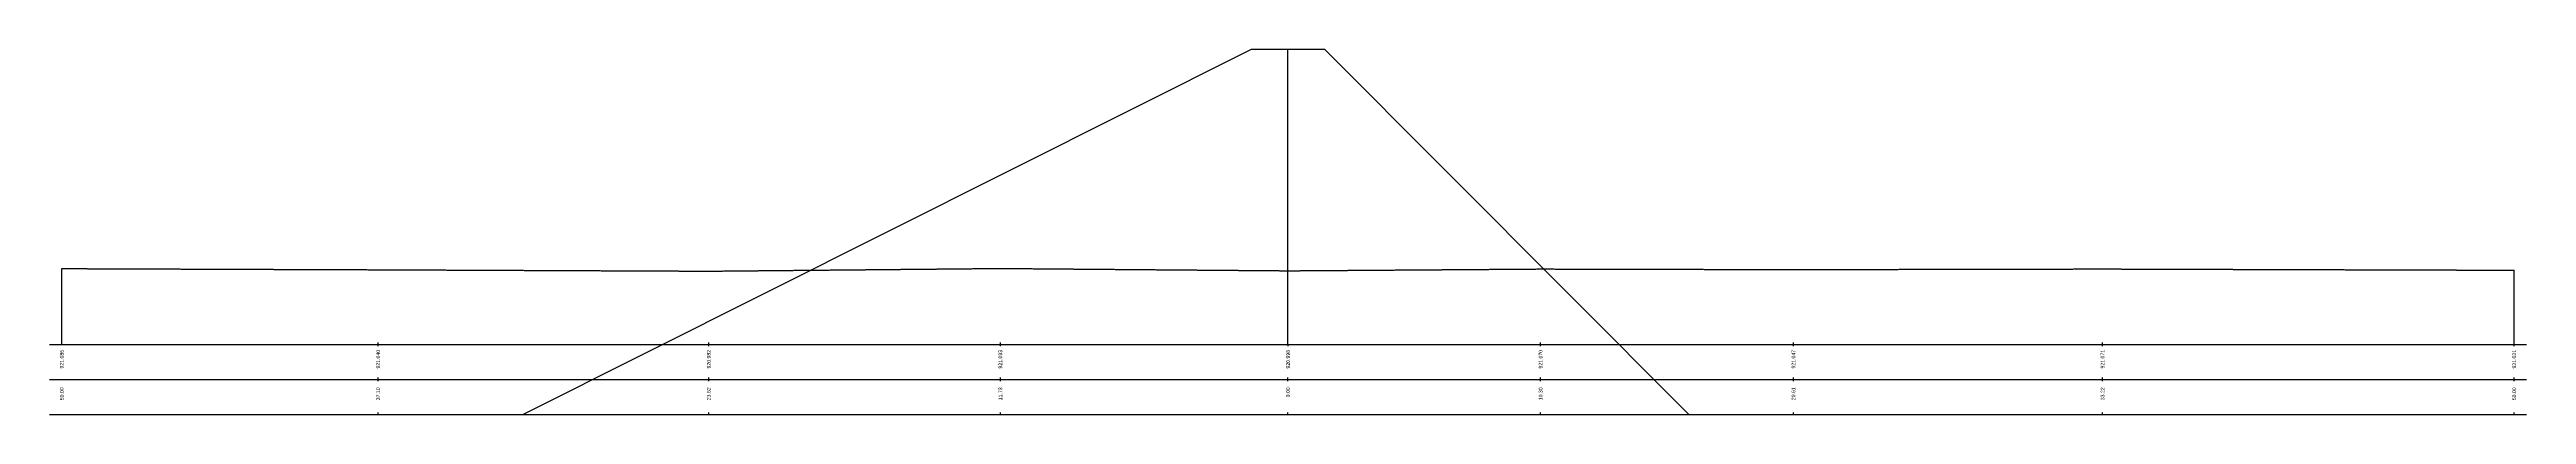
# Model space of a CAD drawing. Header units: millimetres. Extents: x 824502 to 1498685, y 1474633 to 1481826.
# Drawn here: x 1481465 to 1482475, y 1478439 to 1478587 of the extents above; entities that cross this region are included whole.
import ezdxf
from ezdxf.enums import TextEntityAlignment as Align

# ---------------------------------------------------------------- set-up
doc = ezdxf.new("R2010")
doc.units = ezdxf.units.MM
doc.linetypes.add('HIDDEN', pattern=[0.375, 0.25, -0.125])
doc.layers.add('CS_Drawing', color=7, linetype='Continuous')
doc.layers.add('GL', color=3, linetype='HIDDEN')
doc.styles.get("Standard").update_dxf_attribs({"font": 'arial.ttf'})

msp = doc.modelspace()

# ---------------------------------------------------------------- linework, layer by layer
at = {"color": 0}
for p, q in [((1481955.34, 1478587.113), (1481658.404, 1478438.613)), ((1481985.34, 1478587.113), (1481955.34, 1478587.113)), ((1481970.34, 1478467.113), (1481970.34, 1478587.113)), ((1481985.34, 1478587.113), (1482133.84, 1478438.613)), ((1481970.34, 1478467.113), (1481970.34, 1478466.363))]:
    msp.add_line(p, q, dxfattribs=at)
at = {"layer": 'CS_Drawing'}
for p, q in [((1481470.34, 1478467.113), (1481470.34, 1478497.973)), ((1482470.34, 1478467.113), (1482470.34, 1478497.323)), ((1481465.34, 1478467.113), (1482475.34, 1478467.113)), ((1481599.307, 1478466.363), (1481599.307, 1478467.863)), ((1481734.139, 1478466.363), (1481734.139, 1478467.863)), ((1481853.046, 1478466.363), (1481853.046, 1478467.863)), ((1482073.355, 1478466.363), (1482073.355, 1478467.863)), ((1482176.436, 1478466.363), (1482176.436, 1478467.863)), ((1482302.499, 1478466.363), (1482302.499, 1478467.863)), ((1482470.34, 1478466.363), (1482470.34, 1478467.863)), ((1481465.34, 1478452.863), (1482475.34, 1478452.863)), ((1481465.34, 1478452.863), (1482475.34, 1478452.863)), ((1481599.307, 1478452.113), (1481599.307, 1478453.613)), ((1481734.139, 1478452.113), (1481734.139, 1478453.613)), ((1481853.046, 1478452.113), (1481853.046, 1478453.613)), ((1481970.34, 1478452.113), (1481970.34, 1478453.613)), ((1482073.355, 1478452.113), (1482073.355, 1478453.613)), ((1482176.436, 1478452.113), (1482176.436, 1478453.613)), ((1482302.499, 1478452.113), (1482302.499, 1478453.613)), ((1482470.34, 1478452.113), (1482470.34, 1478453.613)), ((1481465.34, 1478438.613), (1482475.34, 1478438.613)), ((1481599.307, 1478438.613), (1481599.307, 1478439.363)), ((1481734.139, 1478438.613), (1481734.139, 1478439.363)), ((1481853.046, 1478438.613), (1481853.046, 1478439.363)), ((1481970.34, 1478438.613), (1481970.34, 1478439.363)), ((1482073.355, 1478438.613), (1482073.355, 1478439.363)), ((1482176.436, 1478438.613), (1482176.436, 1478439.363)), ((1482302.499, 1478438.613), (1482302.499, 1478439.363)), ((1482470.34, 1478438.613), (1482470.34, 1478439.363))]:
    msp.add_line(p, q, dxfattribs=at)
at = {"layer": 'GL'}
msp.add_lwpolyline([(1481470.34, 1478497.973), (1481599.307, 1478497.513), (1481734.139, 1478496.933), (1481853.046, 1478498.043), (1481970.34, 1478497.093), (1481971.307, 1478497.093), (1482073.355, 1478497.813), (1482176.436, 1478497.583), (1482302.499, 1478497.823), (1482470.34, 1478497.323)], dxfattribs=at)

# ---------------------------------------------------------------- texts
at = {"layer": 'CS_Drawing'}
for s, p in [('921.086', (1481470.34, 1478464.863)), ('921.040', (1481599.307, 1478464.863)), ('920.982', (1481734.139, 1478464.863)), ('921.093', (1481853.046, 1478464.863)), ('920.998', (1481970.34, 1478464.863)), ('921.070', (1482073.355, 1478464.863)), ('921.047', (1482176.436, 1478464.863)), ('921.071', (1482302.499, 1478464.863)), ('921.021', (1482470.34, 1478464.863)), ('50.00', (1481470.34, 1478449.613)), ('37.10', (1481599.307, 1478449.613)), ('23.62', (1481734.139, 1478449.613)), ('11.73', (1481853.046, 1478449.613)), ('0.00', (1481970.34, 1478449.613)), ('10.30', (1482073.355, 1478449.613)), ('20.61', (1482176.436, 1478449.613)), ('33.22', (1482302.499, 1478449.613)), ('50.00', (1482470.34, 1478449.613))]:
    msp.add_text(s, height=1.5, rotation=90, dxfattribs=at).set_placement(p, align=Align.MIDDLE_RIGHT)

doc.saveas('drawing.dxf')
